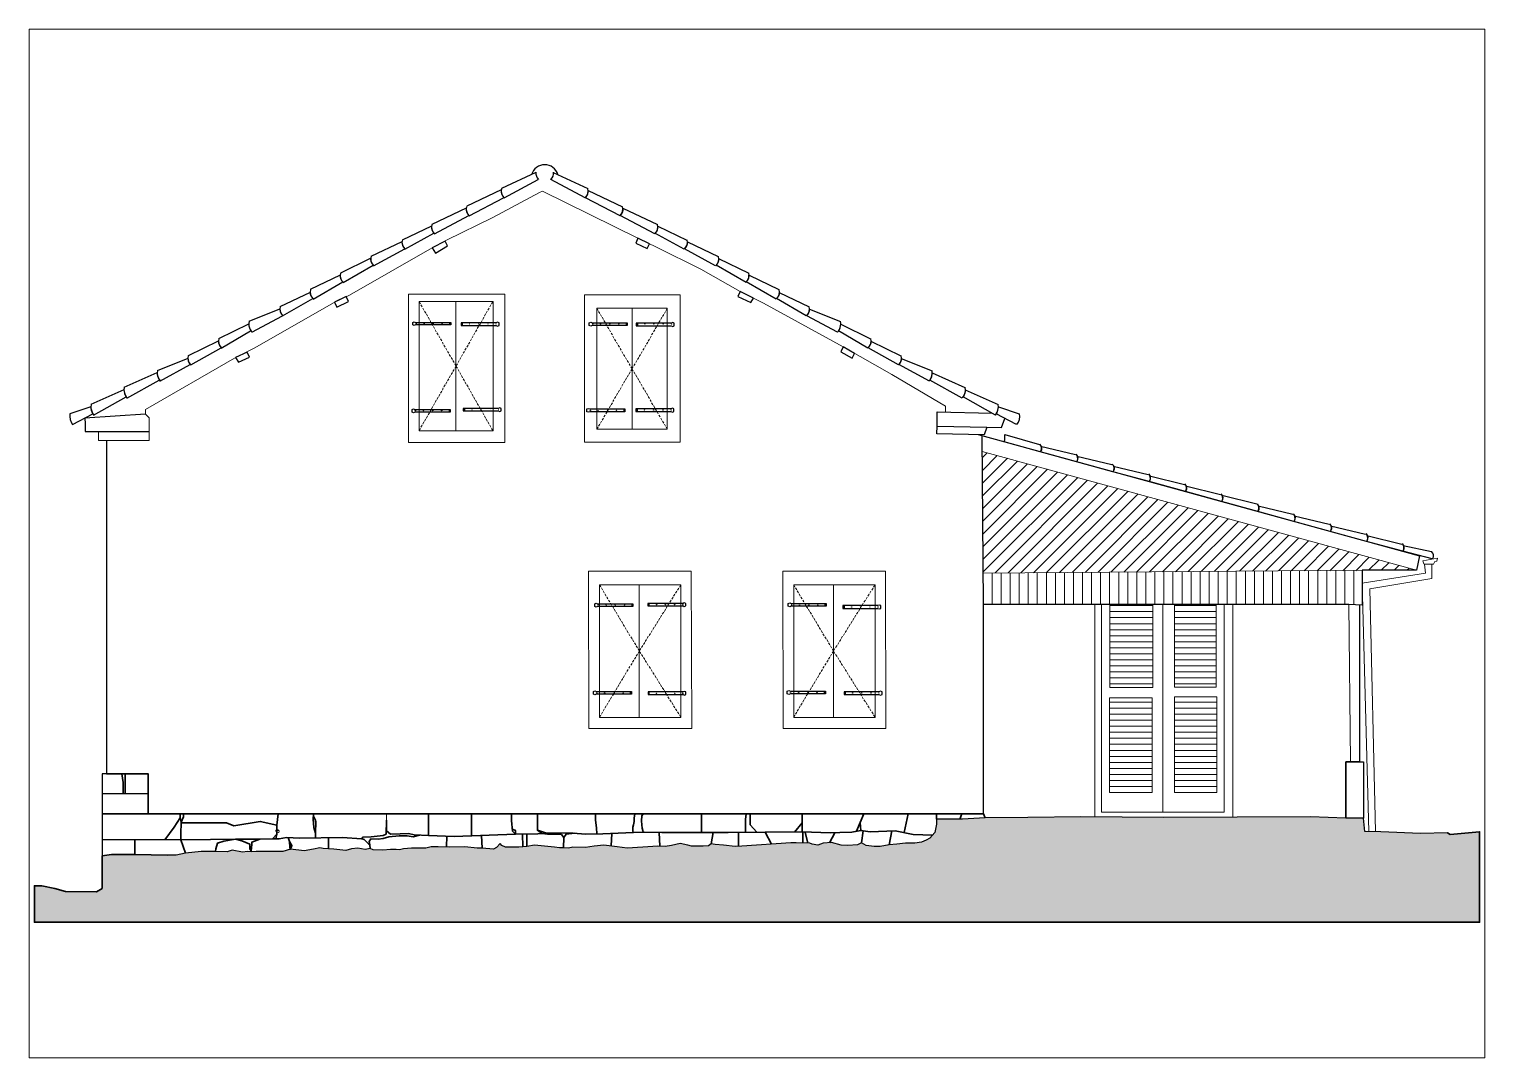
# Paper-space layout 'Layout2' of a CAD drawing. Header units: millimetres. Extents: x 30 to 267, y 21 to 189.
# The model-space entities are those that its viewports show. They can reach past a viewport. Long polylines and large blocks are cut down to what shows.
import ezdxf

# ---------------------------------------------------------------- set-up
doc = ezdxf.new("R2010")
doc.units = ezdxf.units.MM
for name, color, linetype, lineweight in [('A-ALV-___-___-EXI', 250, 'Continuous', 35), ('A-BAS-___-___-EXI', 250, 'Continuous', 35), ('A-COB-___-___-EXI', 250, 'Continuous', 25), ('A-JAN-___-___-EXI', 250, 'Continuous', 25), ('A-POR-___-___-EXI', 250, 'Continuous', 25), ('A-TUB-___-___-EXI', 250, 'Continuous', 25)]:
    doc.layers.add(name, color=color, linetype=linetype, lineweight=lineweight)

msp = doc.modelspace()

# ---------------------------------------------------------------- hatches: boundary and pattern name
at = {"layer": 'A-BAS-___-___-EXI', "true_color": 0xcb9898}
msp.add_hatch(color=253, dxfattribs=at).paths.add_polyline_path([(622595, -797945), (633971, -797945), (633971, -796991), (633661, -797020), (633632, -797004), (633349, -797011), (632930, -796991), (632761, -796988), (632749, -796848), (632561, -796848), (632189, -796836), (630642, -796842), (629768, -796836), (629212, -796842), (628761, -796845), (628522, -796858), (628249, -796858), (628249, -796912), (628230, -796998), (628179, -797058), (628141, -797080), (628090, -797103), (628020, -797112), (627922, -797112), (627830, -797122), (627750, -797128), (627655, -797147), (627591, -797147), (627506, -797138), (627458, -797109), (627417, -797128), (627312, -797138), (627242, -797134), (627140, -797106), (627054, -797112), (626997, -797134), (626937, -797122), (626914, -797112), (626768, -797109), (626714, -797109), (626196, -797144), (626126, -797147), (625917, -797125), (625875, -797119), (625844, -797141), (625790, -797144), (625666, -797144), (625548, -797115), (625456, -797138), (625389, -797147), (625310, -797144), (625154, -797154), (624989, -797166), (624884, -797150), (624744, -797134), (624639, -797144), (624550, -797157), (624417, -797154), (624369, -797163), (624318, -797160), (624274, -797160), (624223, -797154), (624013, -797134), (623931, -797147), (623845, -797154), (623705, -797154), (623667, -797138), (623648, -797115), (623610, -797157), (623581, -797176), (623460, -797163), (623406, -797163), (623279, -797150), (623114, -797154), (622996, -797150), (622923, -797150), (622866, -797166), (622714, -797166), (622631, -797173), (622590, -797182), (622555, -797179), (622494, -797179), (622412, -797185), (622310, -797182), (622281, -797169), (622227, -797179), (622151, -797166), (622084, -797173), (622024, -797189), (621897, -797176), (621786, -797169), (621751, -797160), (621684, -797176), (621585, -797192), (621439, -797176), (621360, -797198), (621077, -797198), (621026, -797204), (620988, -797198), (620934, -797208), (620826, -797185), (620772, -797204), (620651, -797198), (620499, -797198), (620333, -797217), (620235, -797239), (620143, -797239), (619800, -797230), (619555, -797230), (619456, -797246), (619456, -797589), (619396, -797624), (619069, -797621), (618958, -797589), (618818, -797560), (618741, -797560), (618741, -797945)])

# ---------------------------------------------------------------- linework, layer by layer
at = {"layer": 'A-ALV-___-___-EXI', "color": 248, "lineweight": 15}
for p, q in [((628729, -792984), (633308, -794236)), ((632733, -794236), (628738, -794265)), ((632612, -796254), (632593, -794596))]:
    msp.add_line(p, q, dxfattribs=at)
at = {"layer": 'A-ALV-___-___-EXI', "color": 253, "lineweight": 9}
for p, q in [((628729, -793051), (628783, -792997)), ((628732, -793185), (628888, -793026)), ((628732, -793318), (628996, -793054)), ((628732, -793452), (629101, -793086)), ((628735, -793585), (629206, -793115)), ((628735, -793718), (629310, -793143)), ((628735, -793855), (629418, -793172)), ((628735, -793989), (629523, -793201)), ((628738, -794122), (629628, -793229)), ((628738, -794256), (629736, -793258)), ((628866, -794262), (629841, -793286)), ((629002, -794262), (629946, -793318)), ((629136, -794262), (630054, -793347)), ((629272, -794262), (630159, -793375)), ((629409, -794259), (630264, -793404)), ((629546, -794259), (630372, -793432)), ((629679, -794259), (630477, -793461)), ((629816, -794259), (630582, -793490)), ((629952, -794256), (630686, -793518)), ((630086, -794256), (630794, -793550)), ((630222, -794256), (630899, -793579)), ((630493, -794252), (631112, -793636)), ((630629, -794252), (631217, -793664)), ((630766, -794252), (631322, -793693)), ((630902, -794249), (631430, -793722)), ((631036, -794249), (631535, -793750)), ((631173, -794249), (631640, -793782)), ((631309, -794246), (631745, -793811)), ((631443, -794246), (631853, -793839)), ((631579, -794246), (631957, -793868)), ((631716, -794246), (632062, -793896)), ((631853, -794243), (632170, -793925)), ((631986, -794243), (632275, -793954)), ((632123, -794243), (632380, -793982)), ((632259, -794240), (632488, -794014)), ((632393, -794240), (632593, -794043)), ((632529, -794240), (632698, -794071)), ((632666, -794240), (632806, -794100)), ((630454, -794596), (630454, -794252)), ((630550, -794596), (630550, -794252)), ((630645, -794596), (630645, -794252)), ((630740, -794596), (630740, -794252)), ((630836, -794596), (630836, -794249)), ((630931, -794596), (630931, -794249)), ((631026, -794596), (631026, -794249)), ((631122, -794596), (631122, -794249)), ((631217, -794596), (631217, -794249)), ((631312, -794596), (631312, -794246)), ((631408, -794596), (631408, -794246)), ((631503, -794596), (631503, -794246)), ((631598, -794596), (631598, -794246)), ((631694, -794596), (631694, -794246)), ((631789, -794596), (631789, -794243)), ((631884, -794596), (631884, -794243)), ((631980, -794596), (631980, -794243)), ((632075, -794596), (632075, -794243)), ((632170, -794596), (632170, -794243)), ((632266, -794596), (632266, -794240)), ((632361, -794596), (632361, -794240)), ((632456, -794596), (632456, -794240)), ((632552, -794596), (632552, -794240)), ((632647, -794599), (632647, -794240)), ((632800, -794236), (632911, -794128)), ((632936, -794236), (633016, -794157)), ((633070, -794236), (633120, -794186)), ((633206, -794236), (633229, -794214)), ((628834, -794596), (628834, -794265)), ((628929, -794596), (628929, -794262)), ((629024, -794596), (629024, -794262)), ((629120, -794596), (629120, -794262)), ((629215, -794596), (629215, -794262)), ((629310, -794596), (629310, -794262)), ((629406, -794596), (629406, -794259)), ((629501, -794596), (629501, -794259)), ((629596, -794596), (629596, -794259)), ((629692, -794596), (629692, -794259)), ((629787, -794596), (629787, -794259)), ((629882, -794596), (629882, -794256)), ((629978, -794596), (629978, -794256)), ((630073, -794596), (630073, -794256)), ((630168, -794596), (630168, -794256)), ((630264, -794596), (630264, -794256))]:
    msp.add_line(p, q, dxfattribs=at)
at = {"layer": 'A-ALV-___-___-EXI', "color": 28, "lineweight": 35}
for p, q in [((619698, -796591), (619698, -796381)), ((619456, -796588), (619939, -796591)), ((619939, -796801), (619456, -796801)), ((622895, -797030), (622895, -796801)), ((623349, -797033), (623349, -796801)), ((625770, -796998), (625770, -796801)), ((626832, -796991), (626832, -796801)), ((627404, -796985), (627483, -796801)), ((627906, -797001), (627950, -796801)), ((628249, -796858), (628249, -796801)), ((628494, -796858), (628516, -796801)), ((624827, -797011), (624820, -797141)), ((625326, -796998), (625332, -797144)), ((625894, -796998), (625875, -797119)), ((626161, -797146), (626161, -796995)), ((626511, -797122), (626441, -796995)), ((626752, -796995), (626832, -796896)), ((626841, -797109), (626841, -796991)), ((626892, -797112), (626864, -796995)), ((627119, -797107), (627178, -797004)), ((627442, -796893), (627451, -796979)), ((627458, -797109), (627474, -796982)), ((627750, -797128), (627776, -796982)), ((619800, -797230), (619800, -797077)), ((621296, -797017), (621287, -797065)), ((621840, -797173), (621840, -797055)), ((622275, -797128), (622281, -797169)), ((623085, -797153), (623089, -797036)), ((623460, -797163), (623454, -797030)), ((623889, -797150), (623886, -797017)), ((623931, -797147), (623931, -797017)), ((624321, -797052), (624318, -797160))]:
    msp.add_line(p, q, dxfattribs=at)
at = {"layer": 'A-ALV-___-___-EXI', "color": 18, "lineweight": 9}
msp.add_line((622453, -796871), (622453, -796801), dxfattribs=at)
at = {"layer": 'A-ALV-___-___-EXI', "color": 248, "lineweight": 15, "flags": 128}
msp.add_lwpolyline([(619418, -792772), (619418, -792867), (619949, -792867), (619949, -792629), (619911, -792590), (619911, -792540), (620851, -791999), (621064, -791891), (621894, -791418), (622062, -791335), (622933, -790839), (623085, -790757), (623572, -790519), (624064, -790255), (624096, -790239), (625100, -790735), (625297, -790830), (625764, -791062), (626180, -791297), (626425, -791421), (627264, -791882), (627776, -792174), (628344, -792508), (628344, -792565)], dxfattribs=at)
at = {"layer": 'A-ALV-___-___-EXI', "color": 38, "lineweight": 25, "flags": 128}
for points in [[(628255, -792717), (628255, -792565), (628834, -792581)], [(628780, -792727), (628751, -792810), (628252, -792797), (628255, -792717), (628780, -792727), (628932, -792730), (628970, -792635)], [(619501, -792867), (619501, -796381), (619456, -796381), (619456, -797246)], [(628688, -792806), (633340, -794084), (633308, -794236), (632733, -794236), (632733, -794602), (632593, -794596), (628742, -794596)], [(628742, -796801), (628742, -794596), (628729, -792819)], [(633473, -794116), (633162, -794036), (632780, -793931), (632396, -793827), (632015, -793722), (631633, -793617), (631252, -793512), (630871, -793407), (630489, -793302), (630105, -793197), (629724, -793092), (629342, -792988), (628961, -792883)], [(632707, -794596), (632707, -796254), (632612, -796254), (632561, -796254), (632561, -796848), (632561, -796254), (632749, -796254), (632749, -796848)]]:
    msp.add_lwpolyline(points, dxfattribs=at)
at = {"layer": 'A-ALV-___-___-EXI', "color": 253, "lineweight": 9, "flags": 128}
msp.add_lwpolyline([(630359, -794596), (630359, -794252), (631004, -793607)], dxfattribs=at)
at = {"layer": 'A-ALV-___-___-EXI', "color": 28, "lineweight": 35, "flags": 128}
for points in [[(619501, -796381), (619939, -796381), (619939, -796801), (628742, -796801), (628761, -796845)], [(619663, -796381), (619676, -796474), (619676, -796591)], [(620117, -797077), (620213, -796944), (620276, -796845)], [(620333, -797217), (620286, -797077), (620286, -797017), (620289, -796890), (620276, -796845), (620276, -796801)], [(620289, -796896), (620546, -796899), (620766, -796899), (620842, -796928), (621122, -796883), (621296, -796922), (621309, -796801)], [(620289, -796890), (620311, -796836), (620311, -796801)], [(621681, -796801), (621678, -796858), (621687, -796947), (621703, -797007), (621703, -797042), (621703, -797058)], [(621703, -797007), (621706, -796887), (621700, -796861), (621681, -796829)], [(623778, -796963), (623813, -796979), (623813, -797017), (623778, -796985), (623769, -796874), (623769, -796801)], [(624090, -797011), (624042, -796976), (624042, -796801)], [(624668, -797014), (624665, -796950), (624655, -796868), (624655, -796801)], [(625068, -796801), (625062, -796848), (625062, -796883), (625056, -796918), (625049, -796944), (625049, -796982), (625052, -797001)], [(625157, -796801), (625144, -796823), (625138, -796877), (625141, -796918), (625148, -796953), (625154, -796979), (625157, -796995)], [(626244, -796801), (626234, -796864), (626234, -796995)], [(626355, -796995), (626285, -796918), (626285, -796801)], [(619456, -797077), (620597, -797074), (620861, -797068), (621118, -797068), (621249, -797065), (621322, -797065), (621398, -797052), (621538, -797058), (621983, -797052), (622192, -797065), (622202, -797049), (622291, -797046), (622415, -797030), (622447, -797017), (622453, -796871), (622453, -796982), (622494, -797017), (622596, -797014), (622685, -797011), (622745, -797023), (622895, -797030), (623165, -797042), (623813, -797017), (624048, -797014), (624090, -797011), (624147, -797017), (624296, -797020), (624321, -797052), (624344, -797017), (624433, -797007)], [(621296, -796922), (621296, -797017), (621249, -797065)], [(624042, -796976), (624128, -797004), (624420, -797007), (624550, -797017), (624731, -797014), (625056, -797001), (625176, -796995), (625354, -796998), (625593, -796998), (626053, -796998), (626832, -796991), (627127, -797004), (627229, -797001), (627356, -796995), (627451, -796979), (627550, -796991), (627814, -796982), (628001, -797020), (628205, -797026)], [(621118, -797068), (621033, -797100), (621033, -797125), (621026, -797192), (621013, -797173), (621010, -797122), (620928, -797087), (620861, -797068), (620737, -797090), (620670, -797112), (620654, -797173), (620651, -797198)], [(621417, -797052), (621430, -797093), (621433, -797157), (621439, -797176), (621455, -797138), (621430, -797093)], [(622192, -797065), (622218, -797074), (622266, -797122), (622275, -797128), (622269, -797093), (622288, -797065), (622364, -797068), (622415, -797061), (622475, -797046), (622586, -797036), (622669, -797036), (622733, -797046), (622799, -797026)]]:
    msp.add_lwpolyline(points, dxfattribs=at)
at = {"layer": 'A-ALV-___-___-EXI', "color": 18, "lineweight": 9, "flags": 128}
for points in [[(621315, -796976), (621287, -796976), (621315, -796979)], [(621287, -796976), (621315, -796979), (621287, -796979)]]:
    msp.add_lwpolyline(points, close=True, dxfattribs=at)
at = {"layer": 'A-ALV-___-___-EXI', "color": 38, "lineweight": 25}
msp.add_open_spline([(633154, -793955), (633177, -793975), (633181, -794009), (633164, -794034), (633177, -794015), (633178, -793991), (633168, -793972)], degree=3, knots=[0, 0, 0, 0, 1, 1, 1, 2, 2, 2, 2], dxfattribs=at)
at = {"layer": 'A-ALV-___-___-EXI', "color": 248, "lineweight": 15}
msp.add_open_spline([(621287, -796987), (621287, -796996), (621295, -797004), (621304, -797004), (621314, -797004), (621322, -796996), (621322, -796987), (621322, -796977), (621314, -796969), (621304, -796969), (621295, -796969), (621287, -796977), (621287, -796987)], degree=3, knots=[0, 0, 0, 0, 1, 1, 1, 2, 2, 2, 3, 3, 3, 4, 4, 4, 4], dxfattribs=at)
at = {"layer": 'A-BAS-___-___-EXI'}
for points in [[(618958, -797589), (618818, -797560), (618741, -797560), (618741, -797945), (633971, -797945), (633971, -796991), (633661, -797020), (633632, -797004)], [(620143, -797239), (619800, -797230), (619555, -797230), (619456, -797246), (619456, -797589), (619396, -797624), (619069, -797621), (618958, -797589)]]:
    msp.add_lwpolyline(points, dxfattribs=at)
at = {"layer": 'A-COB-___-___-EXI', "color": 38, "lineweight": 25}
for p, q in [((624026, -790042), (623664, -790213)), ((624210, -790042), (624573, -790213)), ((623662, -790226), (623299, -790398)), ((623692, -790312), (624051, -790118)), ((624544, -790312), (624182, -790118)), ((624576, -790233), (624938, -790404)), ((623324, -790499), (623686, -790309)), ((624913, -790499), (624550, -790309)), ((623292, -790420), (622930, -790592)), ((622958, -790690), (623320, -790496)), ((625278, -790690), (624916, -790496)), ((624944, -790420), (625307, -790592)), ((622926, -790611), (622618, -790757)), ((622644, -790852), (622952, -790684)), ((625589, -790852), (625281, -790684)), ((625310, -790611), (625618, -790757)), ((622612, -790776), (622288, -790928)), ((622316, -791027), (622644, -790849)), ((625920, -791027), (625593, -790849)), ((625624, -790776), (625948, -790928)), ((622281, -790951), (621967, -791103)), ((621995, -791202), (622310, -791021)), ((626241, -791202), (625926, -791021)), ((625952, -790951), (626269, -791103)), ((621964, -791125), (621649, -791278)), ((626273, -791125), (626587, -791278)), ((621646, -791307), (621328, -791459)), ((621678, -791377), (621992, -791195)), ((626559, -791377), (626244, -791195)), ((626590, -791307), (626905, -791459)), ((621325, -791485), (621001, -791615)), ((626876, -791554), (626562, -791373)), ((626911, -791485), (627235, -791615)), ((620998, -791643), (620683, -791796)), ((627204, -791726), (626880, -791554)), ((627239, -791643), (627553, -791796)), ((620708, -791894), (621020, -791713)), ((627525, -791894), (627216, -791713)), ((620677, -791821), (620362, -791977)), ((620391, -792072), (620708, -791891)), ((627846, -792072), (627528, -791891)), ((627556, -791821), (627874, -791977)), ((620359, -792003), (620035, -792133)), ((620063, -792244), (620384, -792066)), ((628173, -792244), (627852, -792066)), ((627877, -792003), (628201, -792133)), ((620032, -792155), (619685, -792311)), ((619714, -792422), (620057, -792231)), ((628519, -792422), (628179, -792231)), ((628201, -792155), (628548, -792311)), ((619685, -792333), (619336, -792489)), ((619364, -792600), (619707, -792409)), ((628869, -792600), (628529, -792409)), ((628551, -792333), (628897, -792489)), ((619336, -792514), (619113, -792587)), ((628901, -792514), (629120, -792587)), ((619142, -792698), (619358, -792587)), ((629091, -792698), (628878, -792587)), ((628967, -792806), (629333, -792911)), ((629345, -792927), (629714, -793016)), ((629727, -793032), (630095, -793121)), ((630111, -793137), (630480, -793226)), ((630493, -793242), (630861, -793331)), ((630874, -793347), (631242, -793436)), ((631254, -793446), (631623, -793535)), ((631637, -793556), (632005, -793645)), ((632018, -793661), (632386, -793750)), ((632402, -793766), (632771, -793855)), ((632784, -793871), (633152, -793960)), ((633165, -793976), (633464, -794039))]:
    msp.add_line(p, q, dxfattribs=at)
at = {"layer": 'A-COB-___-___-EXI', "color": 38, "lineweight": 25, "flags": 128}
for points in [[(622933, -790839), (622968, -790894), (623095, -790817), (623069, -790766)], [(625100, -790735), (625078, -790789), (625199, -790846), (625224, -790795)], [(626180, -791297), (626155, -791351), (626292, -791415), (626320, -791367)], [(621903, -791411), (621929, -791462), (622053, -791402), (622027, -791351)], [(620861, -791993), (620893, -792041), (621007, -791990), (620982, -791936)], [(627264, -791882), (627239, -791933), (627359, -791999), (627385, -791952)]]:
    msp.add_lwpolyline(points, close=True, dxfattribs=at)
for points in [[(621033, -791726), (621357, -791554), (621674, -791373)], [(619911, -792590), (619272, -792632), (619275, -792692), (619275, -792772), (619949, -792772)]]:
    msp.add_lwpolyline(points, dxfattribs=at)
at = {"layer": 'A-COB-___-___-EXI', "color": 38, "lineweight": 25}
for points in [[(624258, -790065), (624239, -790004), (624183, -789962), (624120, -789962), (624056, -789962), (624000, -790004), (623981, -790064)], [(629335, -792907), (629357, -792926), (629362, -792960), (629344, -792985), (629357, -792967), (629358, -792943), (629348, -792923)], [(629716, -793011), (629739, -793031), (629743, -793065), (629726, -793090), (629738, -793072), (629740, -793048), (629729, -793028)], [(630100, -793116), (630123, -793136), (630127, -793170), (630110, -793195), (630123, -793176), (630124, -793153), (630114, -793133)], [(630482, -793221), (630504, -793241), (630509, -793275), (630491, -793300), (630504, -793281), (630506, -793257), (630495, -793238)], [(630863, -793326), (630886, -793346), (630890, -793380), (630873, -793404), (630886, -793386), (630887, -793362), (630877, -793343)], [(631244, -793431), (631267, -793450), (631271, -793484), (631254, -793509), (631267, -793491), (631268, -793467), (631258, -793448)], [(631626, -793536), (631648, -793555), (631653, -793589), (631635, -793614), (631648, -793596), (631649, -793572), (631639, -793552)], [(632007, -793641), (632030, -793660), (632034, -793694), (632017, -793719), (632029, -793701), (632031, -793677), (632020, -793657)], [(632391, -793745), (632414, -793765), (632418, -793799), (632401, -793824), (632414, -793806), (632415, -793782), (632405, -793762)], [(632773, -793850), (632796, -793870), (632800, -793904), (632783, -793929), (632795, -793910), (632797, -793887), (632786, -793867)]]:
    msp.add_open_spline(points, degree=3, knots=[0, 0, 0, 0, 1, 1, 1, 2, 2, 2, 2], dxfattribs=at)
for points in [[(624026, -790041), (624024, -790069), (624034, -790097), (624054, -790117)], [(624185, -790117), (624206, -790097), (624216, -790069), (624213, -790041)], [(623664, -790214), (623654, -790249), (623665, -790287), (623693, -790311)], [(623661, -790231), (623658, -790260), (623668, -790287), (623689, -790307)], [(624546, -790311), (624574, -790287), (624585, -790249), (624575, -790214)], [(624551, -790307), (624571, -790287), (624581, -790260), (624578, -790231)], [(623296, -790401), (623285, -790436), (623296, -790475), (623324, -790499)], [(623292, -790419), (623290, -790447), (623300, -790475), (623320, -790495)], [(624912, -790499), (624940, -790475), (624951, -790436), (624940, -790401)], [(624919, -790495), (624940, -790475), (624950, -790447), (624947, -790419)], [(622930, -790592), (622920, -790627), (622931, -790666), (622959, -790690)], [(622927, -790609), (622924, -790638), (622934, -790666), (622955, -790685)], [(625280, -790690), (625308, -790666), (625320, -790627), (625309, -790592)], [(625285, -790685), (625305, -790666), (625315, -790638), (625312, -790609)], [(622619, -790754), (622608, -790789), (622620, -790828), (622648, -790852)], [(622615, -790774), (622613, -790802), (622624, -790829), (622645, -790848)], [(625592, -790852), (625620, -790828), (625631, -790789), (625620, -790754)], [(625594, -790848), (625615, -790829), (625626, -790802), (625624, -790774)], [(622289, -790929), (622278, -790964), (622289, -791002), (622317, -791026)], [(622285, -790950), (622283, -790977), (622293, -791003), (622312, -791021)], [(625922, -791026), (625950, -791002), (625961, -790964), (625951, -790929)], [(625928, -791021), (625946, -791003), (625956, -790977), (625955, -790950)], [(621968, -791103), (621957, -791139), (621968, -791177), (621996, -791201)], [(621964, -791125), (621962, -791152), (621972, -791177), (621991, -791196)], [(626240, -791201), (626268, -791177), (626279, -791139), (626269, -791103)], [(626245, -791196), (626264, -791177), (626274, -791152), (626272, -791125)], [(621650, -791278), (621639, -791313), (621650, -791352), (621678, -791376)], [(621646, -791305), (621646, -791331), (621657, -791356), (621676, -791373)], [(626561, -791376), (626589, -791352), (626600, -791313), (626590, -791278)], [(626564, -791373), (626583, -791356), (626594, -791331), (626594, -791305)], [(621332, -791456), (621321, -791491), (621333, -791530), (621361, -791554)], [(621328, -791483), (621328, -791509), (621339, -791534), (621358, -791552)], [(626879, -791554), (626907, -791530), (626918, -791491), (626907, -791456)], [(626882, -791552), (626900, -791534), (626911, -791509), (626911, -791483)], [(621004, -791615), (620995, -791655), (621007, -791697), (621035, -791726)], [(621001, -791642), (621001, -791668), (621009, -791693), (621025, -791713)], [(627204, -791726), (627233, -791697), (627245, -791655), (627236, -791615)], [(627215, -791713), (627230, -791693), (627239, -791668), (627239, -791642)], [(620684, -791793), (620673, -791828), (620684, -791867), (620712, -791891)], [(627527, -791891), (627555, -791867), (627566, -791828), (627556, -791793)], [(620680, -791820), (620680, -791846), (620691, -791871), (620709, -791888)], [(627530, -791888), (627549, -791871), (627560, -791846), (627560, -791820)], [(620363, -791974), (620352, -792009), (620363, -792048), (620391, -792072)], [(620359, -792001), (620359, -792025), (620368, -792048), (620384, -792065)], [(627848, -792072), (627876, -792048), (627887, -792009), (627877, -791974)], [(627855, -792065), (627871, -792048), (627880, -792025), (627880, -792001)], [(620037, -792129), (620030, -792169), (620040, -792210), (620065, -792241)], [(620035, -792154), (620035, -792181), (620043, -792207), (620057, -792230)], [(628174, -792241), (628199, -792210), (628209, -792169), (628202, -792129)], [(628182, -792230), (628197, -792207), (628204, -792181), (628205, -792154)], [(619687, -792307), (619680, -792347), (619691, -792388), (619716, -792419)], [(619685, -792332), (619685, -792359), (619693, -792385), (619708, -792408)], [(628523, -792419), (628549, -792388), (628559, -792347), (628552, -792307)], [(628532, -792408), (628546, -792385), (628554, -792359), (628554, -792332)], [(619338, -792488), (619331, -792528), (619341, -792569), (619366, -792600)], [(619336, -792510), (619336, -792537), (619344, -792563), (619358, -792586)], [(628870, -792600), (628895, -792569), (628905, -792528), (628898, -792488)], [(628878, -792586), (628893, -792563), (628900, -792537), (628901, -792510)], [(619115, -792587), (619108, -792627), (619119, -792667), (619144, -792699)], [(629095, -792699), (629121, -792667), (629131, -792627), (629124, -792587)], [(628961, -792879), (628971, -792855), (628973, -792829), (628967, -792804)], [(633475, -794116), (633493, -794091), (633488, -794057), (633466, -794038)]]:
    msp.add_open_spline(points, degree=3, dxfattribs=at)
at = {"layer": 'A-JAN-___-___-EXI', "color": 18, "lineweight": 9}
for p, q in [((622796, -791402), (622809, -791427)), ((622815, -791440), (622828, -791459)), ((622834, -791472), (622847, -791494)), ((623184, -792765), (623184, -791402)), ((623521, -791494), (623533, -791472)), ((623540, -791459), (623552, -791440)), ((623559, -791427), (623575, -791402)), ((624668, -791475), (624681, -791497)), ((625040, -792749), (625040, -791475)), ((625399, -791497), (625411, -791475)), ((622853, -791504), (622866, -791526)), ((622872, -791535), (622885, -791558)), ((622892, -791570), (622904, -791593)), ((622911, -791602), (622920, -791624)), ((622926, -791634), (622939, -791656)), ((623429, -791656), (623441, -791634)), ((623448, -791624), (623460, -791602)), ((623467, -791593), (623479, -791570)), ((623486, -791558), (623495, -791535)), ((623502, -791526), (623514, -791504)), ((624687, -791507), (624700, -791529)), ((624706, -791539), (624719, -791561)), ((624725, -791570), (624738, -791593)), ((624744, -791605), (624757, -791624)), ((624763, -791637), (624776, -791659)), ((625303, -791659), (625316, -791637)), ((625322, -791624), (625335, -791605)), ((625342, -791593), (625354, -791570)), ((625361, -791561), (625373, -791539)), ((625380, -791529), (625392, -791507)), ((622946, -791666), (622958, -791688)), ((622965, -791701), (622977, -791723)), ((622984, -791732), (622996, -791755)), ((623003, -791764), (623015, -791786)), ((623022, -791796), (623035, -791818)), ((623336, -791818), (623349, -791796)), ((623355, -791786), (623365, -791764)), ((623371, -791755), (623384, -791732)), ((623390, -791723), (623403, -791701)), ((623409, -791688), (623422, -791666)), ((624782, -791669), (624795, -791691)), ((624801, -791701), (624814, -791723)), ((624820, -791736), (624833, -791755)), ((624836, -791767), (624849, -791790)), ((624855, -791799), (624868, -791821)), ((625211, -791821), (625224, -791799)), ((625230, -791790), (625240, -791767)), ((625246, -791755), (625259, -791736)), ((625265, -791723), (625278, -791701)), ((625284, -791691), (625297, -791669)), ((623041, -791831), (623050, -791853)), ((623057, -791863), (623069, -791885)), ((623076, -791894), (623089, -791917)), ((623095, -791929), (623108, -791948)), ((623260, -791948), (623273, -791929)), ((623279, -791917), (623292, -791894)), ((623298, -791885), (623311, -791863)), ((623317, -791853), (623330, -791831)), ((624874, -791831), (624887, -791853)), ((624893, -791863), (624906, -791885)), ((624913, -791898), (624925, -791917)), ((624932, -791929), (624944, -791952)), ((625135, -791952), (625148, -791929)), ((625154, -791917), (625167, -791898)), ((625173, -791885), (625186, -791863)), ((625192, -791853), (625205, -791831)), ((623114, -791961), (623127, -791983)), ((623133, -791993), (623146, -792015)), ((623152, -792025), (623165, -792047)), ((623206, -792047), (623219, -792025)), ((623225, -792015), (623235, -791993)), ((623241, -791983), (623254, -791961)), ((624951, -791961), (624963, -791983)), ((624970, -791993), (624982, -792015)), ((624989, -792025), (625001, -792047)), ((625008, -792060), (625021, -792079)), ((625059, -792079), (625071, -792060)), ((625078, -792047), (625090, -792025)), ((625097, -792015), (625110, -791993)), ((625116, -791983), (625129, -791961)), ((623089, -792250), (623076, -792273)), ((623108, -792219), (623095, -792241)), ((623127, -792184), (623114, -792206)), ((623146, -792152), (623133, -792174)), ((623165, -792120), (623152, -792142)), ((623219, -792142), (623206, -792120)), ((623235, -792174), (623225, -792152)), ((623254, -792206), (623241, -792184)), ((623273, -792241), (623260, -792219)), ((623292, -792273), (623279, -792250)), ((624963, -792241), (624951, -792263)), ((624982, -792209), (624970, -792231)), ((625001, -792177), (624989, -792200)), ((625021, -792146), (625008, -792168)), ((625071, -792168), (625059, -792146)), ((625090, -792200), (625078, -792177)), ((625110, -792231), (625097, -792209)), ((625129, -792263), (625116, -792241)), ((622996, -792412), (622984, -792435)), ((623015, -792381), (623003, -792403)), ((623035, -792349), (623022, -792371)), ((623050, -792314), (623041, -792336)), ((623069, -792282), (623057, -792304)), ((623311, -792304), (623298, -792282)), ((623330, -792336), (623317, -792314)), ((623349, -792371), (623336, -792349)), ((623365, -792403), (623355, -792381)), ((623384, -792435), (623371, -792412)), ((624868, -792403), (624855, -792425)), ((624887, -792371), (624874, -792393)), ((624906, -792339), (624893, -792362)), ((624925, -792308), (624913, -792330)), ((624944, -792276), (624932, -792295)), ((625148, -792295), (625135, -792276)), ((625167, -792330), (625154, -792308)), ((625186, -792362), (625173, -792339)), ((625205, -792393), (625192, -792371)), ((625224, -792425), (625211, -792403)), ((622920, -792543), (622911, -792565)), ((622939, -792511), (622926, -792533)), ((622958, -792479), (622946, -792501)), ((622977, -792444), (622965, -792466)), ((623403, -792466), (623390, -792444)), ((623422, -792501), (623409, -792479)), ((623441, -792533), (623429, -792511)), ((623460, -792565), (623448, -792543)), ((624776, -792565), (624763, -792587)), ((624795, -792533), (624782, -792555)), ((624814, -792501), (624801, -792524)), ((624833, -792470), (624820, -792492)), ((624849, -792438), (624836, -792457)), ((625240, -792457), (625230, -792438)), ((625259, -792492), (625246, -792470)), ((625278, -792524), (625265, -792501)), ((625297, -792555), (625284, -792533)), ((625316, -792587), (625303, -792565)), ((622828, -792708), (622815, -792727)), ((622847, -792673), (622834, -792695)), ((622866, -792641), (622853, -792663)), ((622885, -792609), (622872, -792632)), ((622904, -792578), (622892, -792597)), ((623479, -792597), (623467, -792578)), ((623495, -792632), (623486, -792609)), ((623514, -792663), (623502, -792641)), ((623533, -792695), (623521, -792673)), ((623552, -792727), (623540, -792708)), ((624700, -792695), (624687, -792717)), ((624719, -792663), (624706, -792686)), ((624738, -792632), (624725, -792654)), ((624757, -792600), (624744, -792619)), ((625335, -792619), (625322, -792600)), ((625354, -792654), (625342, -792632)), ((625373, -792686), (625361, -792663)), ((625392, -792717), (625380, -792695)), ((622809, -792740), (622796, -792765)), ((623575, -792765), (623559, -792740)), ((624681, -792727), (624668, -792749)), ((625411, -792749), (625399, -792727)), ((624696, -794389), (624709, -794411)), ((625116, -795787), (625116, -794389)), ((625539, -794414), (625554, -794389)), ((626743, -794389), (626756, -794411)), ((627162, -795787), (627162, -794389)), ((627585, -794414), (627601, -794389)), ((624716, -794421), (624728, -794443)), ((624735, -794453), (624747, -794475)), ((624754, -794484), (624766, -794507)), ((624773, -794519), (624785, -794538)), ((624792, -794551), (624804, -794570)), ((625437, -794573), (625453, -794551)), ((625459, -794541), (625472, -794519)), ((625478, -794510), (625491, -794487)), ((625497, -794478), (625510, -794456)), ((625519, -794446), (625532, -794424)), ((626762, -794421), (626775, -794443)), ((626781, -794453), (626794, -794475)), ((626800, -794484), (626813, -794507)), ((626819, -794519), (626832, -794538)), ((626838, -794551), (626851, -794570)), ((627483, -794573), (627499, -794551)), ((627506, -794541), (627518, -794519)), ((627525, -794510), (627537, -794487)), ((627544, -794478), (627556, -794456)), ((627566, -794446), (627579, -794424)), ((624811, -794583), (624824, -794605)), ((624833, -794615), (624846, -794637)), ((624852, -794646), (624865, -794669)), ((624871, -794678), (624884, -794700)), ((624890, -794710), (624903, -794732)), ((625338, -794732), (625351, -794710)), ((625357, -794700), (625373, -794678)), ((625380, -794669), (625392, -794646)), ((625399, -794637), (625411, -794615)), ((625418, -794605), (625430, -794583)), ((626857, -794583), (626870, -794605)), ((626876, -794615), (626892, -794637)), ((626899, -794646), (626911, -794669)), ((626918, -794678), (626930, -794700)), ((626937, -794710), (626949, -794732)), ((627385, -794732), (627397, -794710)), ((627404, -794700), (627420, -794678)), ((627426, -794669), (627439, -794646)), ((627445, -794637), (627458, -794615)), ((627464, -794605), (627477, -794583)), ((624909, -794742), (624922, -794764)), ((624928, -794773), (624941, -794796)), ((624947, -794808), (624960, -794827)), ((624967, -794840), (624979, -794859)), ((625259, -794859), (625272, -794837)), ((625278, -794827), (625294, -794805)), ((625300, -794796), (625313, -794773)), ((625319, -794764), (625332, -794742)), ((626956, -794742), (626968, -794764)), ((626975, -794773), (626988, -794796)), ((626994, -794808), (627007, -794827)), ((627013, -794840), (627026, -794859)), ((627305, -794859), (627318, -794837)), ((627324, -794827), (627340, -794805)), ((627347, -794796), (627359, -794773)), ((627366, -794764), (627378, -794742)), ((624986, -794872), (624998, -794894)), ((625005, -794904), (625017, -794926)), ((625027, -794936), (625040, -794958)), ((625046, -794967), (625059, -794990)), ((625065, -794999), (625078, -795021)), ((625160, -795018), (625173, -794996)), ((625179, -794986), (625192, -794964)), ((625199, -794955), (625211, -794932)), ((625221, -794923), (625233, -794901)), ((625240, -794891), (625253, -794869)), ((627032, -794872), (627045, -794894)), ((627051, -794904), (627064, -794926)), ((627073, -794936), (627086, -794958)), ((627092, -794967), (627105, -794990)), ((627111, -794999), (627124, -795021)), ((627207, -795018), (627220, -794996)), ((627226, -794986), (627239, -794964)), ((627245, -794955), (627258, -794932)), ((627267, -794923), (627280, -794901)), ((627286, -794891), (627299, -794869)), ((625078, -795152), (625065, -795174)), ((625084, -795031), (625097, -795053)), ((625097, -795120), (625084, -795142)), ((625138, -795050), (625154, -795028)), ((625154, -795145), (625138, -795123)), ((625173, -795177), (625160, -795155)), ((627124, -795152), (627111, -795174)), ((627131, -795031), (627143, -795053)), ((627143, -795120), (627131, -795142)), ((627185, -795050), (627200, -795028)), ((627200, -795145), (627185, -795123)), ((627220, -795177), (627207, -795155)), ((624979, -795314), (624967, -795336)), ((624998, -795282), (624986, -795304)), ((625017, -795250), (625005, -795269)), ((625040, -795218), (625027, -795237)), ((625059, -795183), (625046, -795206)), ((625192, -795209), (625179, -795187)), ((625211, -795241), (625199, -795218)), ((625233, -795272), (625221, -795250)), ((625253, -795304), (625240, -795282)), ((625272, -795336), (625259, -795314)), ((627026, -795314), (627013, -795336)), ((627045, -795282), (627032, -795304)), ((627064, -795250), (627051, -795269)), ((627086, -795218), (627073, -795237)), ((627105, -795183), (627092, -795206)), ((627239, -795209), (627226, -795187)), ((627258, -795241), (627245, -795218)), ((627280, -795272), (627267, -795250)), ((627299, -795304), (627286, -795282)), ((627318, -795336), (627305, -795314)), ((624884, -795473), (624871, -795495)), ((624903, -795441), (624890, -795463)), ((624922, -795409), (624909, -795431)), ((624941, -795377), (624928, -795399)), ((624960, -795345), (624947, -795368)), ((625294, -795368), (625278, -795345)), ((625313, -795399), (625300, -795377)), ((625332, -795431), (625319, -795409)), ((625351, -795463), (625338, -795441)), ((625373, -795495), (625357, -795473)), ((626930, -795473), (626918, -795495)), ((626949, -795441), (626937, -795463)), ((626968, -795409), (626956, -795431)), ((626988, -795377), (626975, -795399)), ((627007, -795345), (626994, -795368)), ((627340, -795368), (627324, -795345)), ((627359, -795399), (627347, -795377)), ((627378, -795431), (627366, -795409)), ((627397, -795463), (627385, -795441)), ((627420, -795495), (627404, -795473)), ((624785, -795635), (624773, -795657)), ((624804, -795603), (624792, -795625)), ((624824, -795571), (624811, -795593)), ((624846, -795539), (624833, -795558)), ((624865, -795508), (624852, -795527)), ((625392, -795527), (625380, -795504)), ((625411, -795558), (625399, -795536)), ((625430, -795590), (625418, -795568)), ((625453, -795622), (625437, -795600)), ((625472, -795654), (625459, -795631)), ((626832, -795635), (626819, -795657)), ((626851, -795603), (626838, -795625)), ((626870, -795571), (626857, -795593)), ((626892, -795539), (626876, -795558)), ((626911, -795508), (626899, -795527)), ((627439, -795527), (627426, -795504)), ((627458, -795558), (627445, -795536)), ((627477, -795590), (627464, -795568)), ((627499, -795622), (627483, -795600)), ((627518, -795654), (627506, -795631)), ((624709, -795762), (624696, -795787)), ((624728, -795730), (624716, -795752)), ((624747, -795698), (624735, -795720)), ((624766, -795666), (624754, -795689)), ((625491, -795685), (625478, -795663)), ((625510, -795717), (625497, -795695)), ((625532, -795749), (625519, -795727)), ((625554, -795787), (625539, -795759)), ((626756, -795762), (626743, -795787)), ((626775, -795730), (626762, -795752)), ((626794, -795698), (626781, -795720)), ((626813, -795666), (626800, -795689)), ((627537, -795685), (627525, -795663)), ((627556, -795717), (627544, -795695)), ((627579, -795749), (627566, -795727)), ((627601, -795787), (627585, -795759))]:
    msp.add_line(p, q, dxfattribs=at)
at = {"layer": 'A-JAN-___-___-EXI', "color": 38, "lineweight": 25}
for p, q in [((623117, -791624), (623117, -791650)), ((623251, -791628), (623251, -791656)), ((624979, -791628), (624979, -791656)), ((625097, -791631), (625097, -791659)), ((623111, -792540), (623111, -792568)), ((623273, -792530), (623273, -792555)), ((624954, -792536), (624954, -792565)), ((625094, -792533), (625094, -792562)), ((625036, -794589), (625036, -794618)), ((625218, -794586), (625218, -794611)), ((627073, -794586), (627073, -794615)), ((627274, -794608), (627274, -794637)), ((625021, -795514), (625021, -795542)), ((625218, -795517), (625218, -795546)), ((627064, -795511), (627064, -795539)), ((627286, -795517), (627286, -795546))]:
    msp.add_line(p, q, dxfattribs=at)
at = {"layer": 'A-JAN-___-___-EXI', "color": 248, "lineweight": 15, "flags": 128}
for points in [[(622685, -791326), (623699, -791326), (623699, -792889), (622685, -792889)], [(624538, -791332), (625545, -791332), (625545, -792886), (624538, -792886)], [(622796, -791402), (623575, -791402), (623575, -792765), (622796, -792765)], [(624668, -791475), (625411, -791475), (625411, -792749), (624668, -792749)], [(624582, -794246), (625662, -794246), (625669, -795905), (624585, -795905)], [(626628, -794246), (627709, -794246), (627715, -795905), (626632, -795905)], [(624696, -794389), (625554, -794389), (625554, -795787), (624696, -795787)], [(626743, -794389), (627601, -794389), (627601, -795787), (626743, -795787)]]:
    msp.add_lwpolyline(points, close=True, dxfattribs=at)
at = {"layer": 'A-JAN-___-___-EXI', "color": 38, "lineweight": 25, "flags": 128}
for points in [[(622758, -791650), (622742, -791656), (622729, -791650), (622729, -791624), (622742, -791618), (622758, -791624), (623130, -791624), (623130, -791650)], [(623606, -791656), (623622, -791663), (623638, -791656), (623638, -791628), (623622, -791621), (623606, -791628), (623238, -791628), (623238, -791656)], [(624620, -791656), (624604, -791663), (624588, -791656), (624588, -791628), (624604, -791621), (624620, -791628), (624989, -791628), (624989, -791656)], [(625453, -791659), (625469, -791666), (625485, -791659), (625485, -791631), (625469, -791624), (625453, -791631), (625084, -791631), (625084, -791659)], [(622752, -792568), (622736, -792575), (622723, -792568), (622723, -792540), (622736, -792536), (622752, -792540), (623123, -792540), (623123, -792568)], [(623629, -792555), (623645, -792562), (623661, -792555), (623661, -792530), (623645, -792524), (623629, -792530), (623260, -792530), (623260, -792555)], [(624595, -792565), (624579, -792571), (624563, -792565), (624563, -792536), (624579, -792530), (624595, -792536), (624963, -792536), (624963, -792565)], [(625450, -792562), (625465, -792568), (625481, -792562), (625481, -792533), (625465, -792527), (625450, -792533), (625081, -792533), (625081, -792562)], [(624677, -794618), (624661, -794624), (624649, -794618), (624649, -794589), (624661, -794583), (624677, -794589), (625049, -794589), (625049, -794618)], [(625577, -794611), (625589, -794618), (625605, -794611), (625605, -794586), (625589, -794580), (625577, -794586), (625205, -794586), (625205, -794611)], [(626717, -794615), (626702, -794621), (626686, -794615), (626686, -794586), (626702, -794580), (626717, -794586), (627086, -794586), (627086, -794615)], [(627629, -794637), (627645, -794643), (627661, -794637), (627661, -794608), (627645, -794602), (627629, -794608), (627261, -794608), (627261, -794637)], [(624665, -795542), (624649, -795549), (624633, -795542), (624633, -795514), (624649, -795508), (624665, -795514), (625033, -795514), (625033, -795542)], [(625577, -795546), (625593, -795552), (625608, -795546), (625608, -795517), (625593, -795514), (625577, -795517), (625208, -795517), (625208, -795546)], [(626708, -795539), (626692, -795546), (626676, -795539), (626676, -795511), (626692, -795504), (626708, -795511), (627077, -795511), (627077, -795539)], [(627642, -795546), (627658, -795552), (627674, -795546), (627674, -795517), (627658, -795511), (627642, -795517), (627274, -795517), (627274, -795546)]]:
    msp.add_lwpolyline(points, close=True, dxfattribs=at)
at = {"layer": 'A-JAN-___-___-EXI', "color": 18, "lineweight": 9, "flags": 128}
for points in [[(623171, -792060), (623184, -792085), (623171, -792107)], [(623200, -792107), (623184, -792085), (623200, -792060)], [(625027, -792091), (625040, -792114), (625027, -792133)], [(625052, -792133), (625040, -792114), (625052, -792091)], [(625103, -795063), (625116, -795088), (625103, -795110)], [(625132, -795113), (625116, -795088), (625132, -795059)], [(627150, -795063), (627162, -795088), (627150, -795110)], [(627178, -795113), (627162, -795088), (627178, -795059)]]:
    msp.add_lwpolyline(points, dxfattribs=at)
at = {"layer": 'A-JAN-___-___-EXI', "color": 38, "lineweight": 25}
for points in [[(622761, -791635), (622761, -791636), (622762, -791637), (622763, -791637), (622764, -791637), (622764, -791636), (622764, -791635), (622764, -791635), (622764, -791634), (622763, -791634), (622762, -791634), (622761, -791635), (622761, -791635)], [(622847, -791635), (622847, -791636), (622848, -791637), (622849, -791637), (622849, -791637), (622850, -791636), (622850, -791635), (622850, -791635), (622849, -791634), (622849, -791634), (622848, -791634), (622847, -791635), (622847, -791635)], [(622942, -791635), (622942, -791636), (622943, -791637), (622944, -791637), (622945, -791637), (622946, -791636), (622946, -791635), (622946, -791635), (622945, -791634), (622944, -791634), (622943, -791634), (622942, -791635), (622942, -791635)], [(623038, -791635), (623038, -791636), (623038, -791637), (623039, -791637), (623040, -791637), (623041, -791636), (623041, -791635), (623041, -791635), (623040, -791634), (623039, -791634), (623038, -791634), (623038, -791635), (623038, -791635)], [(623330, -791639), (623330, -791638), (623329, -791637), (623328, -791637), (623328, -791637), (623327, -791638), (623327, -791639), (623327, -791639), (623328, -791640), (623328, -791640), (623329, -791640), (623330, -791639), (623330, -791639)], [(623425, -791639), (623425, -791638), (623425, -791637), (623424, -791637), (623423, -791637), (623422, -791638), (623422, -791639), (623422, -791639), (623423, -791640), (623424, -791640), (623425, -791640), (623425, -791639), (623425, -791639)], [(623524, -791639), (623524, -791638), (623523, -791637), (623522, -791637), (623521, -791637), (623521, -791638), (623521, -791639), (623521, -791639), (623521, -791640), (623522, -791640), (623523, -791640), (623524, -791639), (623524, -791639)], [(623606, -791639), (623606, -791638), (623606, -791637), (623605, -791637), (623604, -791637), (623603, -791638), (623603, -791639), (623603, -791639), (623604, -791640), (623605, -791640), (623606, -791640), (623606, -791639), (623606, -791639)], [(624623, -791642), (624623, -791643), (624624, -791643), (624625, -791643), (624626, -791643), (624627, -791643), (624627, -791642), (624627, -791641), (624626, -791640), (624625, -791640), (624624, -791640), (624623, -791641), (624623, -791642)], [(624706, -791642), (624706, -791643), (624707, -791643), (624708, -791643), (624708, -791643), (624709, -791643), (624709, -791642), (624709, -791641), (624708, -791640), (624708, -791640), (624707, -791640), (624706, -791641), (624706, -791642)], [(624804, -791642), (624804, -791643), (624805, -791643), (624806, -791643), (624807, -791643), (624808, -791643), (624808, -791642), (624808, -791641), (624807, -791640), (624806, -791640), (624805, -791640), (624804, -791641), (624804, -791642)], [(624900, -791642), (624900, -791643), (624901, -791643), (624901, -791643), (624902, -791643), (624903, -791643), (624903, -791642), (624903, -791641), (624902, -791640), (624901, -791640), (624901, -791640), (624900, -791641), (624900, -791642)], [(625176, -791642), (625176, -791641), (625175, -791640), (625175, -791640), (625174, -791640), (625173, -791641), (625173, -791642), (625173, -791643), (625174, -791643), (625175, -791643), (625175, -791643), (625176, -791643), (625176, -791642)], [(625272, -791642), (625272, -791641), (625271, -791640), (625270, -791640), (625269, -791640), (625268, -791641), (625268, -791642), (625268, -791643), (625269, -791643), (625270, -791643), (625271, -791643), (625272, -791643), (625272, -791642)], [(625370, -791642), (625370, -791641), (625369, -791640), (625369, -791640), (625368, -791640), (625367, -791641), (625367, -791642), (625367, -791643), (625368, -791643), (625369, -791643), (625369, -791643), (625370, -791643), (625370, -791642)], [(625456, -791642), (625456, -791641), (625455, -791640), (625454, -791640), (625454, -791640), (625453, -791641), (625453, -791642), (625453, -791643), (625454, -791643), (625454, -791643), (625455, -791643), (625456, -791643), (625456, -791642)], [(622755, -792554), (622755, -792555), (622756, -792555), (622756, -792555), (622757, -792555), (622758, -792555), (622758, -792554), (622758, -792553), (622757, -792552), (622756, -792552), (622756, -792552), (622755, -792553), (622755, -792554)], [(622841, -792554), (622841, -792555), (622841, -792555), (622842, -792555), (622843, -792555), (622844, -792555), (622844, -792554), (622844, -792553), (622843, -792552), (622842, -792552), (622841, -792552), (622841, -792553), (622841, -792554)], [(622936, -792554), (622936, -792555), (622937, -792555), (622938, -792555), (622938, -792555), (622939, -792555), (622939, -792554), (622939, -792553), (622938, -792552), (622938, -792552), (622937, -792552), (622936, -792553), (622936, -792554)], [(623031, -792554), (623031, -792555), (623032, -792555), (623033, -792555), (623034, -792555), (623035, -792555), (623035, -792554), (623035, -792553), (623034, -792552), (623033, -792552), (623032, -792552), (623031, -792553), (623031, -792554)], [(623355, -792541), (623355, -792540), (623355, -792540), (623354, -792540), (623353, -792540), (623352, -792540), (623352, -792541), (623352, -792542), (623353, -792543), (623354, -792543), (623355, -792543), (623355, -792542), (623355, -792541)], [(623448, -792541), (623448, -792540), (623447, -792540), (623446, -792540), (623445, -792540), (623444, -792540), (623444, -792541), (623444, -792542), (623445, -792543), (623446, -792543), (623447, -792543), (623448, -792542), (623448, -792541)], [(623546, -792541), (623546, -792540), (623545, -792540), (623545, -792540), (623544, -792540), (623543, -792540), (623543, -792541), (623543, -792542), (623544, -792543), (623545, -792543), (623545, -792543), (623546, -792542), (623546, -792541)], [(623632, -792541), (623632, -792540), (623631, -792540), (623630, -792540), (623630, -792540), (623629, -792540), (623629, -792541), (623629, -792542), (623630, -792543), (623630, -792543), (623631, -792543), (623632, -792542), (623632, -792541)], [(624598, -792551), (624598, -792551), (624599, -792552), (624600, -792552), (624600, -792552), (624601, -792551), (624601, -792551), (624601, -792550), (624600, -792549), (624600, -792549), (624599, -792549), (624598, -792550), (624598, -792551)], [(624681, -792551), (624681, -792551), (624681, -792552), (624682, -792552), (624683, -792552), (624684, -792551), (624684, -792551), (624684, -792550), (624683, -792549), (624682, -792549), (624681, -792549), (624681, -792550), (624681, -792551)], [(624779, -792551), (624779, -792551), (624780, -792552), (624781, -792552), (624781, -792552), (624782, -792551), (624782, -792551), (624782, -792550), (624781, -792549), (624781, -792549), (624780, -792549), (624779, -792550), (624779, -792551)], [(624874, -792551), (624874, -792551), (624875, -792552), (624876, -792552), (624877, -792552), (624878, -792551), (624878, -792551), (624878, -792550), (624877, -792549), (624876, -792549), (624875, -792549), (624874, -792550), (624874, -792551)], [(625173, -792547), (625173, -792547), (625172, -792546), (625172, -792546), (625171, -792546), (625170, -792547), (625170, -792547), (625170, -792548), (625171, -792549), (625172, -792549), (625172, -792549), (625173, -792548), (625173, -792547)], [(625268, -792547), (625268, -792547), (625268, -792546), (625267, -792546), (625266, -792546), (625265, -792547), (625265, -792547), (625265, -792548), (625266, -792549), (625267, -792549), (625268, -792549), (625268, -792548), (625268, -792547)], [(625367, -792547), (625367, -792547), (625366, -792546), (625365, -792546), (625365, -792546), (625364, -792547), (625364, -792547), (625364, -792548), (625365, -792549), (625365, -792549), (625366, -792549), (625367, -792548), (625367, -792547)], [(625453, -792547), (625453, -792547), (625452, -792546), (625451, -792546), (625450, -792546), (625450, -792547), (625450, -792547), (625450, -792548), (625450, -792549), (625451, -792549), (625452, -792549), (625453, -792548), (625453, -792547)], [(624681, -794600), (624681, -794601), (624681, -794602), (624682, -794602), (624683, -794602), (624684, -794601), (624684, -794600), (624684, -794599), (624683, -794599), (624682, -794599), (624681, -794599), (624681, -794599), (624681, -794600)], [(624766, -794600), (624766, -794601), (624767, -794602), (624768, -794602), (624769, -794602), (624770, -794601), (624770, -794600), (624770, -794599), (624769, -794599), (624768, -794599), (624767, -794599), (624766, -794599), (624766, -794600)], [(624862, -794600), (624862, -794601), (624862, -794602), (624863, -794602), (624864, -794602), (624865, -794601), (624865, -794600), (624865, -794599), (624864, -794599), (624863, -794599), (624862, -794599), (624862, -794599), (624862, -794600)], [(624957, -794600), (624957, -794601), (624958, -794602), (624959, -794602), (624959, -794602), (624960, -794601), (624960, -794600), (624960, -794599), (624959, -794599), (624959, -794599), (624958, -794599), (624957, -794599), (624957, -794600)], [(625300, -794597), (625300, -794596), (625299, -794596), (625299, -794596), (625298, -794596), (625297, -794596), (625297, -794597), (625297, -794598), (625298, -794599), (625299, -794599), (625299, -794599), (625300, -794598), (625300, -794597)], [(625392, -794597), (625392, -794596), (625392, -794596), (625391, -794596), (625390, -794596), (625389, -794596), (625389, -794597), (625389, -794598), (625390, -794599), (625391, -794599), (625392, -794599), (625392, -794598), (625392, -794597)], [(625491, -794597), (625491, -794596), (625490, -794596), (625489, -794596), (625488, -794596), (625488, -794596), (625488, -794597), (625488, -794598), (625488, -794599), (625489, -794599), (625490, -794599), (625491, -794598), (625491, -794597)], [(625577, -794597), (625577, -794596), (625576, -794596), (625575, -794596), (625574, -794596), (625573, -794596), (625573, -794597), (625573, -794598), (625574, -794599), (625575, -794599), (625576, -794599), (625577, -794598), (625577, -794597)], [(626717, -794600), (626717, -794601), (626718, -794602), (626719, -794602), (626720, -794602), (626721, -794601), (626721, -794600), (626721, -794599), (626720, -794599), (626719, -794599), (626718, -794599), (626717, -794599), (626717, -794600)], [(626803, -794600), (626803, -794601), (626804, -794602), (626805, -794602), (626806, -794602), (626806, -794601), (626806, -794600), (626806, -794599), (626806, -794599), (626805, -794599), (626804, -794599), (626803, -794599), (626803, -794600)], [(626902, -794600), (626902, -794601), (626903, -794602), (626903, -794602), (626904, -794602), (626905, -794601), (626905, -794600), (626905, -794599), (626904, -794599), (626903, -794599), (626903, -794599), (626902, -794599), (626902, -794600)], [(626997, -794600), (626997, -794601), (626998, -794602), (626999, -794602), (626999, -794602), (627000, -794601), (627000, -794600), (627000, -794599), (626999, -794599), (626999, -794599), (626998, -794599), (626997, -794599), (626997, -794600)], [(627356, -794623), (627356, -794622), (627355, -794621), (627355, -794621), (627354, -794621), (627353, -794622), (627353, -794623), (627353, -794623), (627354, -794624), (627355, -794624), (627355, -794624), (627356, -794623), (627356, -794623)], [(627448, -794623), (627448, -794622), (627448, -794621), (627447, -794621), (627446, -794621), (627445, -794622), (627445, -794623), (627445, -794623), (627446, -794624), (627447, -794624), (627448, -794624), (627448, -794623), (627448, -794623)], [(627547, -794623), (627547, -794622), (627546, -794621), (627545, -794621), (627544, -794621), (627544, -794622), (627544, -794623), (627544, -794623), (627544, -794624), (627545, -794624), (627546, -794624), (627547, -794623), (627547, -794623)], [(627633, -794623), (627633, -794622), (627632, -794621), (627631, -794621), (627630, -794621), (627629, -794622), (627629, -794623), (627629, -794623), (627630, -794624), (627631, -794624), (627632, -794624), (627633, -794623), (627633, -794623)], [(624665, -795528), (624665, -795529), (624665, -795530), (624666, -795530), (624667, -795530), (624668, -795529), (624668, -795528), (624668, -795527), (624667, -795527), (624666, -795527), (624665, -795527), (624665, -795527), (624665, -795528)], [(624750, -795528), (624750, -795529), (624751, -795530), (624752, -795530), (624753, -795530), (624754, -795529), (624754, -795528), (624754, -795527), (624753, -795527), (624752, -795527), (624751, -795527), (624750, -795527), (624750, -795528)], [(624849, -795528), (624849, -795529), (624850, -795530), (624851, -795530), (624851, -795530), (624852, -795529), (624852, -795528), (624852, -795527), (624851, -795527), (624851, -795527), (624850, -795527), (624849, -795527), (624849, -795528)], [(624944, -795528), (624944, -795529), (624945, -795530), (624946, -795530), (624947, -795530), (624947, -795529), (624947, -795528), (624947, -795527), (624947, -795527), (624946, -795527), (624945, -795527), (624944, -795527), (624944, -795528)], [(625300, -795531), (625300, -795531), (625299, -795530), (625299, -795530), (625298, -795530), (625297, -795531), (625297, -795531), (625297, -795532), (625298, -795533), (625299, -795533), (625299, -795533), (625300, -795532), (625300, -795531)], [(625396, -795531), (625396, -795531), (625395, -795530), (625394, -795530), (625393, -795530), (625392, -795531), (625392, -795531), (625392, -795532), (625393, -795533), (625394, -795533), (625395, -795533), (625396, -795532), (625396, -795531)], [(625491, -795531), (625491, -795531), (625490, -795530), (625489, -795530), (625488, -795530), (625488, -795531), (625488, -795531), (625488, -795532), (625488, -795533), (625489, -795533), (625490, -795533), (625491, -795532), (625491, -795531)], [(625577, -795531), (625577, -795531), (625576, -795530), (625575, -795530), (625574, -795530), (625573, -795531), (625573, -795531), (625573, -795532), (625574, -795533), (625575, -795533), (625576, -795533), (625577, -795532), (625577, -795531)], [(626708, -795522), (626708, -795523), (626709, -795523), (626710, -795523), (626710, -795523), (626711, -795523), (626711, -795522), (626711, -795521), (626710, -795520), (626710, -795520), (626709, -795520), (626708, -795521), (626708, -795522)], [(626794, -795522), (626794, -795523), (626795, -795523), (626795, -795523), (626796, -795523), (626797, -795523), (626797, -795522), (626797, -795521), (626796, -795520), (626795, -795520), (626795, -795520), (626794, -795521), (626794, -795522)], [(626892, -795522), (626892, -795523), (626893, -795523), (626894, -795523), (626895, -795523), (626895, -795523), (626895, -795522), (626895, -795521), (626895, -795520), (626894, -795520), (626893, -795520), (626892, -795521), (626892, -795522)], [(626988, -795522), (626988, -795523), (626988, -795523), (626989, -795523), (626990, -795523), (626991, -795523), (626991, -795522), (626991, -795521), (626990, -795520), (626989, -795520), (626988, -795520), (626988, -795521), (626988, -795522)], [(627366, -795528), (627366, -795527), (627365, -795527), (627364, -795527), (627363, -795527), (627363, -795527), (627363, -795528), (627363, -795529), (627363, -795530), (627364, -795530), (627365, -795530), (627366, -795529), (627366, -795528)], [(627461, -795528), (627461, -795527), (627460, -795527), (627459, -795527), (627459, -795527), (627458, -795527), (627458, -795528), (627458, -795529), (627459, -795530), (627459, -795530), (627460, -795530), (627461, -795529), (627461, -795528)], [(627560, -795528), (627560, -795527), (627559, -795527), (627558, -795527), (627557, -795527), (627556, -795527), (627556, -795528), (627556, -795529), (627557, -795530), (627558, -795530), (627559, -795530), (627560, -795529), (627560, -795528)], [(627642, -795528), (627642, -795527), (627641, -795527), (627641, -795527), (627640, -795527), (627639, -795527), (627639, -795528), (627639, -795529), (627640, -795530), (627641, -795530), (627641, -795530), (627642, -795529), (627642, -795528)]]:
    msp.add_open_spline(points, degree=3, knots=[0, 0, 0, 0, 1, 1, 1, 2, 2, 2, 3, 3, 3, 4, 4, 4, 4], dxfattribs=at)
at = {"layer": 'A-POR-___-___-EXI', "color": 251, "lineweight": 9}
for p, q in [((629917, -794596), (629917, -796836)), ((630632, -796785), (630632, -794596)), ((631370, -796839), (631370, -794596))]:
    msp.add_line(p, q, dxfattribs=at)
at = {"layer": 'A-POR-___-___-EXI', "color": 252, "lineweight": 9}
for p, q in [((630076, -794608), (630528, -794608)), ((630076, -794672), (630528, -794672)), ((630756, -794608), (631195, -794608)), ((630756, -794672), (631195, -794672)), ((630076, -794735), (630528, -794735)), ((630076, -794799), (630528, -794799)), ((630076, -794862), (630528, -794862)), ((630756, -794735), (631195, -794735)), ((630756, -794799), (631195, -794799)), ((630756, -794862), (631195, -794862)), ((630076, -794926), (630528, -794926)), ((630076, -794990), (630528, -794990)), ((630756, -794926), (631195, -794926)), ((630756, -794990), (631195, -794990)), ((630076, -795053), (630528, -795053)), ((630076, -795117), (630528, -795117)), ((630756, -795053), (631195, -795053)), ((630756, -795117), (631195, -795117)), ((630076, -795180), (630528, -795180)), ((630076, -795244), (630528, -795244)), ((630076, -795307), (630528, -795307)), ((630756, -795180), (631195, -795180)), ((630756, -795244), (631195, -795244)), ((630756, -795307), (631195, -795307)), ((630076, -795371), (630528, -795371)), ((630076, -795434), (630528, -795434)), ((630756, -795371), (631195, -795371)), ((630756, -795434), (631195, -795434)), ((630073, -795625), (630521, -795625)), ((630756, -795625), (631201, -795625)), ((630073, -795689), (630521, -795689)), ((630073, -795752), (630521, -795752)), ((630756, -795689), (631201, -795689)), ((630756, -795752), (631201, -795752)), ((630073, -795816), (630521, -795816)), ((630073, -795879), (630521, -795879)), ((630756, -795816), (631201, -795816)), ((630756, -795879), (631201, -795879)), ((630073, -795943), (630521, -795943)), ((630073, -796006), (630521, -796006)), ((630073, -796070), (630521, -796070)), ((630756, -795943), (631201, -795943)), ((630756, -796006), (631201, -796006)), ((630756, -796070), (631201, -796070)), ((630073, -796134), (630521, -796134)), ((630073, -796197), (630521, -796197)), ((630756, -796134), (631201, -796134)), ((630756, -796197), (631201, -796197)), ((630073, -796261), (630521, -796261)), ((630073, -796324), (630521, -796324)), ((630073, -796388), (630521, -796388)), ((630756, -796261), (631201, -796261)), ((630756, -796324), (631201, -796324)), ((630756, -796388), (631201, -796388)), ((630073, -796451), (630521, -796451)), ((630073, -796515), (630521, -796515)), ((630756, -796451), (631201, -796451)), ((630756, -796515), (631201, -796515))]:
    msp.add_line(p, q, dxfattribs=at)
at = {"layer": 'A-POR-___-___-EXI', "color": 251, "lineweight": 9, "flags": 128}
msp.add_lwpolyline([(629987, -794596), (629987, -796785), (631281, -796785), (631281, -794596)], dxfattribs=at)
for points in [[(630528, -794596), (630076, -794596), (630076, -795473), (630528, -795473)], [(631195, -794596), (630756, -794596), (630756, -795469), (631195, -795469)], [(630073, -796578), (630521, -796578), (630521, -795581), (630073, -795581)], [(630756, -795571), (631201, -795571), (631201, -796578), (630756, -796578)]]:
    msp.add_lwpolyline(points, close=True, dxfattribs=at)
at = {"layer": 'A-TUB-___-___-EXI'}
for p, q in [((629212, -796842), (628761, -796845)), ((629768, -796836), (629212, -796842)), ((630642, -796842), (629768, -796836)), ((632561, -796848), (632189, -796836)), ((628230, -796998), (628179, -797058)), ((633349, -797011), (632930, -796991)), ((633632, -797004), (633349, -797011)), ((622227, -797179), (622151, -797166)), ((622281, -797169), (622227, -797179)), ((623279, -797150), (623114, -797154)), ((623667, -797138), (623648, -797115)), ((624013, -797134), (623931, -797147)), ((624223, -797154), (624013, -797134)), ((624744, -797134), (624639, -797144)), ((624884, -797150), (624744, -797134)), ((625310, -797144), (625154, -797154)), ((625389, -797147), (625310, -797144)), ((625456, -797138), (625389, -797147)), ((626002, -797134), (625917, -797125)), ((626126, -797147), (626002, -797134)), ((626196, -797144), (626126, -797147)), ((626937, -797122), (626914, -797112)), ((626997, -797134), (626937, -797122)), ((627417, -797128), (627312, -797138)), ((627830, -797122), (627750, -797128)), ((628179, -797058), (628141, -797080)), ((622631, -797173), (622590, -797182))]:
    msp.add_line(p, q, dxfattribs=at)
at = {"layer": 'A-TUB-___-___-EXI', "color": 18, "lineweight": 9, "flags": 128}
for points in [[(633391, -794173), (633400, -794265), (632733, -794373), (632803, -796988)], [(633470, -794173), (633470, -794322), (632815, -794430), (632876, -796990)]]:
    msp.add_lwpolyline(points, dxfattribs=at)
msp.add_lwpolyline([(633375, -794135), (633527, -794109), (633521, -794141), (633499, -794144), (633486, -794173), (633470, -794173), (633391, -794173), (633384, -794167)], close=True, dxfattribs=at)
at = {"layer": 'A-TUB-___-___-EXI'}
for points in [[(628761, -796845), (628522, -796858), (628249, -796858), (628249, -796912), (628230, -796998)], [(632189, -796836), (631417, -796839), (630642, -796842)], [(632930, -796991), (632761, -796988), (632749, -796848), (632561, -796848)], [(621786, -797169), (621751, -797160), (621684, -797176)], [(622024, -797189), (621897, -797176), (621786, -797169)], [(622151, -797166), (622084, -797173), (622024, -797189)], [(622412, -797185), (622310, -797182), (622281, -797169)], [(623114, -797154), (622996, -797150), (622923, -797150), (622866, -797166), (622796, -797166), (622714, -797166), (622631, -797173)], [(623581, -797176), (623460, -797163), (623406, -797163), (623279, -797150)], [(623648, -797115), (623610, -797157), (623581, -797176)], [(623931, -797147), (623845, -797154), (623753, -797154), (623705, -797154), (623667, -797138)], [(624369, -797163), (624318, -797160), (624274, -797160), (624223, -797154)], [(624639, -797144), (624550, -797157), (624417, -797154), (624369, -797163)], [(625154, -797154), (624989, -797166), (624884, -797150)], [(625628, -797134), (625548, -797115), (625456, -797138)], [(625917, -797125), (625875, -797119), (625844, -797141), (625790, -797144), (625666, -797144), (625628, -797134)], [(626914, -797112), (626768, -797109), (626714, -797109), (626196, -797144)], [(627140, -797106), (627054, -797112), (626997, -797134)], [(627312, -797138), (627242, -797134), (627140, -797106)], [(627750, -797128), (627655, -797147), (627591, -797147), (627506, -797138), (627458, -797109), (627417, -797128)], [(628141, -797080), (628090, -797103), (628020, -797112), (627922, -797112), (627830, -797122)], [(620333, -797217), (620235, -797239), (620143, -797239)], [(620772, -797204), (620651, -797198), (620499, -797198), (620333, -797217)], [(620934, -797208), (620826, -797185), (620772, -797204)], [(621026, -797204), (620988, -797198), (620934, -797208)], [(621439, -797176), (621360, -797198), (621280, -797198), (621226, -797198), (621077, -797198), (621026, -797204)], [(621684, -797176), (621585, -797192), (621439, -797176)], [(622590, -797182), (622555, -797179), (622494, -797179), (622412, -797185)]]:
    msp.add_lwpolyline(points, dxfattribs=at)

psp = doc.layouts.new('Layout2')

# ---------------------------------------------------------------- viewports
at = {"layer": 'A-ALV-___-___-EXI'}
psp.add_viewport(center=(148.5, 104.94), size=(237.6, 167.9109), view_center_point=(626356.45, -793953.97), view_height=10842.1168, dxfattribs=at)

doc.saveas('drawing.dxf')
